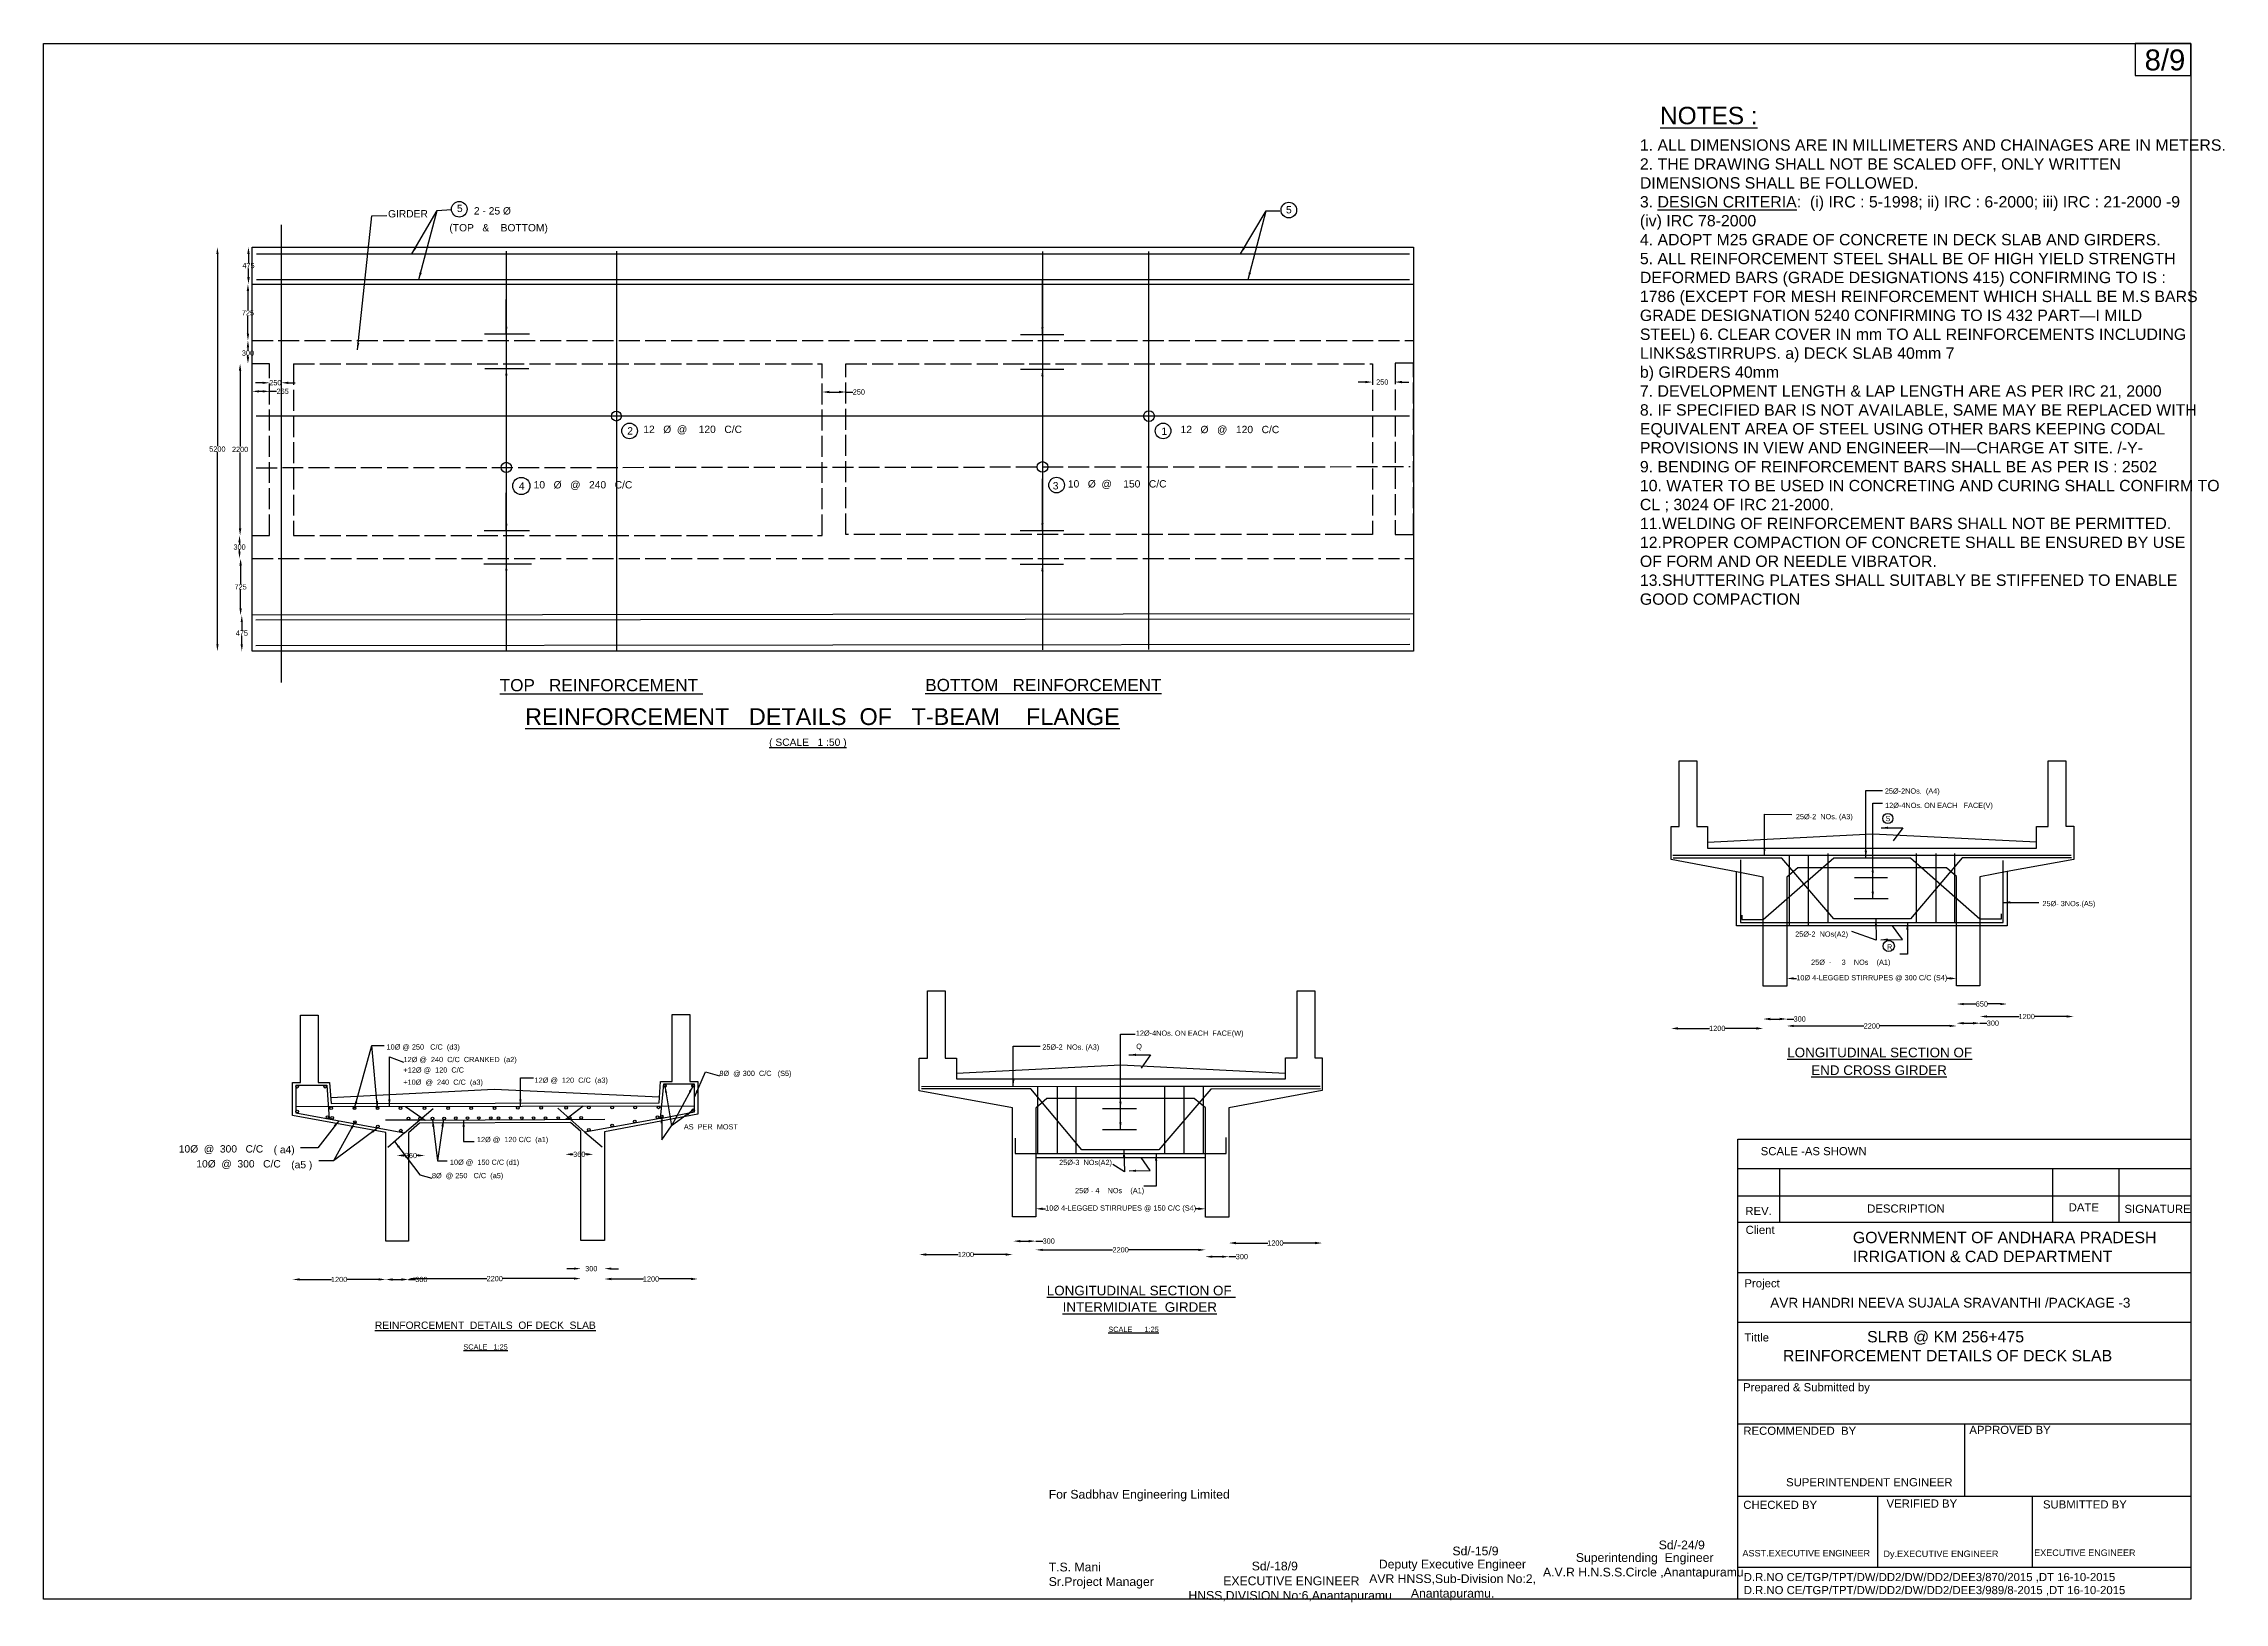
# Model space of a CAD drawing. Header units: inches. Extents: x 1043 to 2291, y -213 to 680.
import ezdxf

# ---------------------------------------------------------------- set-up
doc = ezdxf.new("R2010")
doc.units = ezdxf.units.IN
doc.header["$MEASUREMENT"] = 0
doc.linetypes.add('ACAD_ISO02W100', pattern=[15, 12, -3])
doc.layers.add('TEXT', color=1, linetype='Continuous')
doc.styles.get("Standard").update_dxf_attribs({"font": 'arial.ttf', "height": 3})
doc.dimstyles.get("Standard").update_dxf_attribs({"dimtxt": 3, "dimasz": 4, "dimexe": 0.18, "dimexo": 0.0625, "dimgap": 0.09, "dimtad": 0, "dimtih": 1, "dimtoh": 1, "dimdec": 4, "dimzin": 0, "dimdsep": 46, "dimtxsty": 'Standard', "dimcen": 0.09, "dimse1": 1, "dimse2": 1, "dimadec": 0, "dimazin": 0, "dimtfac": 1, "dimtdec": 4, "dimtofl": 0, "dimtmove": 0, "dimatfit": 3, "dimfxl": 1, "dimtolj": 1, "dimtzin": 0, "dimarcsym": 0})

msp = doc.modelspace()

# ---------------------------------------------------------------- texts
at = {"color": 0}
for s, height, p in [('8/9', 12, (2245.5, 664.5)), ('%%UNOTES :', 10, (1968.04485, 633.64895)), ('R', 3, (2098, 161)), ('SCALE -AS SHOWN ', 4.651937, (2025.68295, 43.17877)), ('REV.', 4.651937, (2016.87782, 8.92365)), ('DESCRIPTION ', 4.651937, (2086.62372, 10.31237)), ('DATE', 4.651937, (2202.01726, 11.00674)), ('SIGNATURE', 4.651937, (2233.96635, 10.14929)), ('Client ', 4.651937, (2017.04451, -1.90089)), ('Project', 4.651937, (2016.35932, -32.47185)), ('Tittle', 4.651937, (2016.35932, -63.49908)), ('Prepared & Submitted by', 4.651937, (2015.57031, -92.01275)), ('RECOMMENDED  BY ', 4.651937, (2015.72247, -116.94846)), ('APPROVED BY ', 4.651937, (2145.14675, -116.44445)), ('SUPERINTENDENT ENGINEER', 4.651937, (2040.19451, -146.4331)), ('CHECKED BY ', 4.651937, (2015.72287, -159.38034)), ('VERIFIED BY ', 4.651937, (2097.71681, -158.62432)), ('SUBMITTED BY', 4.651937, (2187.27941, -159.12834)), ('ASST.EXECUTIVE ENGINEER', 3.7215496, (2015.21829, -186.59693)), ('Dy.EXECUTIVE ENGINEER', 3.7215496, (2095.95078, -186.94395)), ('EXECUTIVE ENGINEER', 3.7215496, (2182.23363, -186.34492)), ('D.R.NO CE/TGP/TPT/DW/DD2/DW/DD2/DEE3/870/2015 ,DT 16-10-2015', 4.651937, (2015.96819, -200.72343)), ('D.R.NO CE/TGP/TPT/DW/DD2/DW/DD2/DEE3/989/8-2015 ,DT 16-10-2015', 4.651937, (2015.96819, -208.19636))]:
    msp.add_text(s, height=height, dxfattribs=at).set_placement(p)
at = {"color": 0, "attachment_point": 1}
for s, insert, char_height, width in [('1. ALL DIMENSIONS ARE IN MILLIMETERS AND CHAINAGES ARE IN METERS. \\P2. THE DRAWING SHALL NOT BE SCALED OFF, ONLY WRITTEN DIMENSIONS SHALL BE FOLLOWED. \\P3.{\\L DESIGN CRITERIA}:  (i) IRC : 5-1998; ii) IRC : 6-2000; iii) IRC : 21-2000 -9 (iv) IRC 78-2000  \\P4. ADOPT M25 GRADE OF CONCRETE IN DECK SLAB AND GIRDERS. \\P5. ALL REINFORCEMENT STEEL SHALL BE OF HIGH YIELD STRENGTH DEFORMED BARS (GRADE DESIGNATIONS 415) CONFIRMING TO IS : 1786 (EXCEPT FOR MESH REINFORCEMENT WHICH SHALL BE M.S BARS GRADE DESIGNATION 5240 CONFIRMING TO IS 432 PART—I MILD STEEL) 6. CLEAR COVER IN mm TO ALL REINFORCEMENTS INCLUDING LINKS&STIRRUPS. a) DECK SLAB 40mm 7 \\Pb) GIRDERS 40mm \\P7. DEVELOPMENT LENGTH & LAP LENGTH ARE AS PER IRC 21, 2000 \\P8. IF SPECIFIED BAR IS NOT AVAILABLE, SAME MAY BE REPLACED WITH EQUIVALENT AREA OF STEEL USING OTHER BARS KEEPING CODAL PROVISIONS IN VIEW AND ENGINEER—IN—CHARGE AT SITE. /-Y-\\P9. BENDING OF REINFORCEMENT BARS SHALL BE AS PER IS : 2502 \\P10. WATER TO BE USED IN CONCRETING AND CURING SHALL CONFIRM TO \\PCL ; 3024 OF IRC 21-2000. \\P11.WELDING OF REINFORCEMENT BARS SHALL NOT BE PERMITTED.\\P12.PROPER COMPACTION OF CONCRETE SHALL BE ENSURED BY USE OF FORM AND OR NEEDLE VIBRATOR.\\P13.SHUTTERING PLATES SHALL SUITABLY BE STIFFENED TO ENABLE GOOD COMPACTION', (1956.5, 625), 6.5, 320.0781949), ('\\pi7.6528;{\\H1.1667x;GOVERNMENT OF ANDHARA PRADESH  \\P\\pi20.201;IRRIGATION & CAD DEPARTMENT} ', (2070.76438, -0.67172), 5.5823244, 187.9906811), ('AVR HANDRI NEEVA SUJALA SRAVANTHI /PACKAGE -3', (2031.12873, -38.47254), 5.5823244, 205.9811452), ('\\pi66.767;SLRB @ KM 256+475\\P\\pi16.029; REINFORCEMENT DETAILS OF DECK SLAB ', (2019.82614, -57.49214), 6.5127118, 222.667903)]:
    msp.add_mtext(s, dxfattribs=dict(at, insert=insert, char_height=char_height, width=width))
at = {"layer": 'TEXT', "color": 0}
for s, height, p in [('5', 4.2, (1279.17117, 583.36146)), ('GIRDER', 4.2, (1239.69708, 580.29317)), (' (TOP   &    BOTTOM)', 4.2, (1273.21387, 572.30254)), ('2 - 25 Ø', 4.2, (1288.88362, 581.95784)), ('5', 4.2, (1753.87678, 582.58503)), ('2', 4.2, (1376.66899, 455.9386)), ('12   Ø  @    120   C/C', 4.2, (1385.87835, 456.83604)), ('1', 4.2, (1682.53126, 455.75971)), ('12   Ø   @   120   C/C', 4.2, (1693.50435, 456.73638)), ('4', 4.2, (1314.61766, 424.32847)), ('10   Ø   @   240   C/C', 4.2, (1323.08937, 425.0735)), ('3', 4.2, (1620.33447, 424.49907)), ('10   Ø  @    150   C/C', 4.2, (1628.97561, 425.61002)), ('%%UTOP   REINFORCEMENT ', 7, (1303.68105, 308.90744)), ('%%UBOTTOM   REINFORCEMENT', 7, (1547.33216, 308.98992)), ('%%UREINFORCEMENT   DETAILS  OF   T-BEAM    FLANGE', 9.6, (1318.18407, 289.5923)), ('%%U( SCALE   1 :50 )', 4.2, (1457.92219, 277.61392)), ('25Ø-2NOs.  (A4)', 3, (2096.73596, 250.25823)), ('25Ø-2  NOs. (A3)', 3, (2045.81104, 235.62772)), ('12Ø-4NOs. ON EACH   FACE(V)', 3, (2096.90545, 242.06445)), ('S', 3, (2097.12818, 234.50008)), ('25Ø- 3NOs.(A5)', 3, (2186.98871, 185.8321)), ('25Ø-2  NOs(A2)', 3, (2045.41116, 168.32169)), ('25Ø  -     3    NOs    (A1)', 3, (2054.52847, 152.21178)), ('12Ø-4NOs. ON EACH  FACE(W)', 3, (1667.88565, 111.60021)), ('10Ø @ 250   C/C  (d3)', 3, (1238.85278, 103.67249)), ('25Ø-2  NOs. (A3)', 3, (1614.33977, 103.63036)), ('Q', 3, (1668.10838, 104.03584)), ('%%ULONGITUDINAL SECTION OF', 5.5, (2040.86044, 99.29434)), ('+12Ø @  120  C/C', 3, (1248.54851, 90.51038)), ('12Ø @  240  C/C  CRANKED  (a2)', 3, (1248.593, 96.50086)), ('12Ø @  120  C/C  (a3)', 3, (1323.61187, 84.65986)), ('8Ø  @ 300  C/C   (S5)', 3, (1429.43495, 88.57516)), ('%%UEND CROSS GIRDER', 5.5, (2054.57895, 89.13918)), ('+10Ø  @  240  C/C  (a3)', 3, (1248.45645, 83.52156)), ('12Ø @  120 C/C  (a1)', 3, (1290.63084, 50.68844)), ('AS  PER  MOST', 3, (1409.07927, 57.96005)), ('10Ø  @  300   C/C', 4.2, (1119.88679, 44.72795)), ('10Ø  @  300   C/C', 4.2, (1129.9404, 36.16359)), ('( a4)', 4.2, (1174.20662, 44.3354)), ('(a5 )', 4.2, (1184.28704, 35.72581)), ('10Ø @  150 C/C (d1)', 3, (1275.15474, 37.66461)), ('25Ø-3  NOs(A2)', 3, (1623.95923, 37.55438)), ('8Ø  @ 250   C/C  (a5)', 3, (1264.86417, 30.02225)), ('25Ø - 4    NOs    (A1)', 3, (1633.07654, 21.44447)), ('%%ULONGITUDINAL SECTION OF ', 5.5, (1616.8972, -37.08918)), ('%%UINTERMIDIATE  GIRDER', 5.5, (1625.97431, -46.51142)), ('%%UREINFORCEMENT  DETAILS  OF DECK  SLAB', 4.2, (1232.18174, -56.28093)), ('%%USCALE      1:25', 3, (1652.13612, -58.02514)), ('%%USCALE   1:25', 3, (1282.86748, -68.10676)), ('Sd/-15/9', 5, (1849.1641, -185.96671)), ('Sd/-24/9', 5, (1967.29122, -182.50798)), ('Sd/-18/9', 5, (1734.24945, -194.59556))]:
    msp.add_text(s, height=height, dxfattribs=at).set_placement(p)
at = {"layer": 'TEXT', "color": 0, "char_height": 5, "attachment_point": 1}
for s, insert, width in [('For Sadbhav Engineering Limited\\P\\P\\P\\P\\PT.S. Mani \\PSr.Project Manager ', (1618, -148.5), 110.5220102), ('\\pi21.932;Superintending  Engineer  \\P\\pi3.1188;A.V.R H.N.S.S.Circle ,Anantapuramu.', (1897.89882, -184.73899), 122.4790615), ('\\pi20.439;EXECUTIVE ENGINEER  \\P\\pi0.50511;HNSS,DIVISION No:6,Anantapuramu.', (1697.5, -198.08367), 118.2510196), ('\\pi16.093;Deputy Executive Engineer  \\P\\pi10.563;AVR HNSS,Sub-Division No:2,\\P\\pi34.422;Anantapuramu.', (1790.95392, -188.5), 115.9997109)]:
    msp.add_mtext(s, dxfattribs=dict(at, insert=insert, width=width))

# ---------------------------------------------------------------- blocks, each defined once
blk = doc.blocks.new('*D1')
at = {"layer": 'Defpoints', "color": 0, "lineweight": -2, "transparency": 16777216}
for p, q in [((1159.8, 559.3), (1159.8, 554.3)), ((1159.8, 546.1), (1159.8, 551.1))]:
    blk.add_line(p, q, dxfattribs=at)
at = {"layer": 'Defpoints', "color": 0, "transparency": 16777216}
for p in [(1161.9, 563.3), (1159.8, 542.1), (1161.9, 542.1)]:
    blk.add_point(p, dxfattribs=at)
for points in [[(1159.1, 559.3), (1160.5, 559.3), (1159.8, 563.3)], [(1159.1, 546.1), (1160.5, 546.1), (1159.8, 542.1)]]:
    blk.add_solid(points, dxfattribs=at)
at = {"layer": 'Defpoints', "color": 0, "transparency": 16777216, "insert": (1159.8, 552.7), "char_height": 3, "attachment_point": 5}
blk.add_mtext('\\A1;475', dxfattribs=at)
blk = doc.blocks.new('*D2')
at = {"color": 0, "lineweight": -2, "transparency": 16777216}
for p, q in [((1159.5, 538.1), (1159.5, 527.3)), ((1159.5, 513.8), (1159.5, 524))]:
    blk.add_line(p, q, dxfattribs=at)
at = {"color": 0, "transparency": 16777216}
for points in [[(1158.8, 538.1), (1160.2, 538.1), (1159.5, 542.1)], [(1158.8, 513.8), (1160.2, 513.8), (1159.5, 509.8)]]:
    blk.add_solid(points, dxfattribs=at)
at = {"layer": 'Defpoints', "color": 0, "transparency": 16777216}
for p in [(1164.5, 542.1), (1159.5, 509.8), (1164.5, 509.8)]:
    blk.add_point(p, dxfattribs=at)
at = {"color": 0, "transparency": 16777216, "insert": (1159.5, 525.6), "char_height": 3, "attachment_point": 5}
blk.add_mtext('\\A1;725', dxfattribs=at)
blk = doc.blocks.new('*D3')
at = {"color": 0, "lineweight": -2, "transparency": 16777216}
for p, q in [((1159.5, 505.8), (1159.5, 504.2)), ((1159.5, 500.5), (1159.5, 501))]:
    blk.add_line(p, q, dxfattribs=at)
at = {"color": 0, "transparency": 16777216}
for points in [[(1158.8, 505.8), (1160.2, 505.8), (1159.5, 509.8)], [(1158.8, 500.5), (1160.2, 500.5), (1159.5, 496.5)]]:
    blk.add_solid(points, dxfattribs=at)
at = {"layer": 'Defpoints', "color": 0, "transparency": 16777216}
for p in [(1161.9, 509.8), (1159.5, 496.5), (1161.9, 496.5)]:
    blk.add_point(p, dxfattribs=at)
at = {"color": 0, "transparency": 16777216, "insert": (1159.5, 502.6), "char_height": 3, "attachment_point": 5}
blk.add_mtext('\\A1;300', dxfattribs=at)
blk = doc.blocks.new('*D4')
at = {"color": 0, "lineweight": -2, "transparency": 16777216}
for p, q in [((1165.9, 480.7), (1167.9, 480.7)), ((1171.9, 480.7), (1175.9, 480.7))]:
    blk.add_line(p, q, dxfattribs=at)
at = {"color": 0, "transparency": 16777216}
for points in [[(1165.9, 481.3), (1165.9, 480), (1161.9, 480.7)], [(1167.9, 481.3), (1167.9, 480), (1171.9, 480.7)]]:
    blk.add_solid(points, dxfattribs=at)
at = {"layer": 'Defpoints', "color": 0, "transparency": 16777216}
for p in [(1161.9, 480.3), (1171.9, 480.7), (1171.9, 480.3)]:
    blk.add_point(p, dxfattribs=at)
at = {"color": 0, "transparency": 16777216, "insert": (1179.4, 480.7), "char_height": 3, "attachment_point": 5}
blk.add_mtext('\\A1;265', dxfattribs=at)
blk = doc.blocks.new('*D5')
at = {"color": 0, "lineweight": -2, "transparency": 16777216}
for p, q in [((1167.9, 485.6), (1163.9, 485.6)), ((1182.6, 485.6), (1186.6, 485.6))]:
    blk.add_line(p, q, dxfattribs=at)
at = {"color": 0, "transparency": 16777216}
for points in [[(1167.9, 486.2), (1167.9, 484.9), (1171.9, 485.6)], [(1182.6, 486.2), (1182.6, 484.9), (1178.6, 485.6)]]:
    blk.add_solid(points, dxfattribs=at)
at = {"layer": 'Defpoints', "color": 0, "transparency": 16777216}
for p in [(1171.9, 486.8), (1178.6, 486.8), (1178.6, 485.6)]:
    blk.add_point(p, dxfattribs=at)
at = {"color": 0, "transparency": 16777216, "insert": (1175.2, 485.6), "char_height": 3, "attachment_point": 5}
blk.add_mtext('\\A1;250', dxfattribs=at)
blk = doc.blocks.new('*D6')
at = {"color": 0, "lineweight": -2, "transparency": 16777216}
for p, q in [((1142, 559.3), (1142, 449.2)), ((1142, 335.8), (1142, 446))]:
    blk.add_line(p, q, dxfattribs=at)
at = {"color": 0, "transparency": 16777216}
for points in [[(1141.4, 559.3), (1142.7, 559.3), (1142, 563.3)], [(1141.4, 335.8), (1142.7, 335.8), (1142, 331.8)]]:
    blk.add_solid(points, dxfattribs=at)
at = {"layer": 'Defpoints', "color": 0, "transparency": 16777216}
for p in [(1161.9, 563.3), (1142, 331.8), (1161.9, 331.8)]:
    blk.add_point(p, dxfattribs=at)
at = {"color": 0, "transparency": 16777216, "insert": (1142, 447.6), "char_height": 3, "attachment_point": 5}
blk.add_mtext('\\A1;5200', dxfattribs=at)
blk = doc.blocks.new('*D7')
at = {"color": 0, "lineweight": -2, "transparency": 16777216}
for p, q in [((1156, 348.5), (1156, 343.8)), ((1156, 335.8), (1156, 340.6))]:
    blk.add_line(p, q, dxfattribs=at)
at = {"color": 0, "transparency": 16777216}
for points in [[(1155.3, 348.5), (1156.6, 348.5), (1156, 352.5)], [(1155.3, 335.8), (1156.6, 335.8), (1156, 331.8)]]:
    blk.add_solid(points, dxfattribs=at)
at = {"layer": 'Defpoints', "color": 0, "transparency": 16777216}
for p in [(1156, 352.5), (1161.8, 352.5), (1161.8, 331.8)]:
    blk.add_point(p, dxfattribs=at)
at = {"color": 0, "transparency": 16777216, "insert": (1156, 342.2), "char_height": 3, "attachment_point": 5}
blk.add_mtext('\\A1;475', dxfattribs=at)
blk = doc.blocks.new('*D8')
at = {"color": 0, "lineweight": -2, "transparency": 16777216}
for p, q in [((1155.3, 380.9), (1155.3, 370.3)), ((1155.3, 356.5), (1155.3, 367.1))]:
    blk.add_line(p, q, dxfattribs=at)
at = {"color": 0, "transparency": 16777216}
for points in [[(1154.6, 380.9), (1156, 380.9), (1155.3, 384.9)], [(1154.6, 356.5), (1156, 356.5), (1155.3, 352.5)]]:
    blk.add_solid(points, dxfattribs=at)
at = {"layer": 'Defpoints', "color": 0, "transparency": 16777216}
for p in [(1155.3, 384.9), (1161.9, 384.9), (1161.9, 352.5)]:
    blk.add_point(p, dxfattribs=at)
at = {"color": 0, "transparency": 16777216, "insert": (1155.3, 368.7), "char_height": 3, "attachment_point": 5}
blk.add_mtext('\\A1;725', dxfattribs=at)
blk = doc.blocks.new('*D9')
at = {"color": 0, "lineweight": -2, "transparency": 16777216}
for p, q in [((1154.7, 394.2), (1154.7, 393.2)), ((1154.7, 388.9), (1154.7, 389.9))]:
    blk.add_line(p, q, dxfattribs=at)
at = {"color": 0, "transparency": 16777216}
for points in [[(1154, 394.2), (1155.3, 394.2), (1154.7, 398.2)], [(1154, 388.9), (1155.3, 388.9), (1154.7, 384.9)]]:
    blk.add_solid(points, dxfattribs=at)
at = {"layer": 'Defpoints', "color": 0, "transparency": 16777216}
for p in [(1154.7, 398.2), (1161.8, 398.2), (1161.8, 384.9)]:
    blk.add_point(p, dxfattribs=at)
at = {"color": 0, "transparency": 16777216, "insert": (1154.7, 391.5), "char_height": 3, "attachment_point": 5}
blk.add_mtext('\\A1;300', dxfattribs=at)
blk = doc.blocks.new('*D10')
at = {"color": 0, "lineweight": -2, "transparency": 16777216}
for p, q in [((1155, 492.5), (1155, 449)), ((1155, 402.2), (1155, 445.7))]:
    blk.add_line(p, q, dxfattribs=at)
at = {"color": 0, "transparency": 16777216}
for points in [[(1154.3, 492.5), (1155.7, 492.5), (1155, 496.5)], [(1154.3, 402.2), (1155.7, 402.2), (1155, 398.2)]]:
    blk.add_solid(points, dxfattribs=at)
at = {"layer": 'Defpoints', "color": 0, "transparency": 16777216}
for p in [(1155, 496.5), (1161.9, 496.5), (1161.9, 398.2)]:
    blk.add_point(p, dxfattribs=at)
at = {"color": 0, "transparency": 16777216, "insert": (1155, 447.4), "char_height": 3, "attachment_point": 5}
blk.add_mtext('\\A1;2200', dxfattribs=at)
blk = doc.blocks.new('*D11')
at = {"color": 0, "lineweight": -2, "transparency": 16777216}
for p, q in [((1799.2, 486), (1795.2, 486)), ((1820.2, 486), (1824.2, 486))]:
    blk.add_line(p, q, dxfattribs=at)
at = {"color": 0, "transparency": 16777216}
for points in [[(1799.2, 486.7), (1799.2, 485.3), (1803.2, 486)], [(1820.2, 486.7), (1820.2, 485.3), (1816.2, 486)]]:
    blk.add_solid(points, dxfattribs=at)
at = {"layer": 'Defpoints', "color": 0, "transparency": 16777216}
for p in [(1803.2, 482.9), (1816.2, 486), (1816.2, 482.9)]:
    blk.add_point(p, dxfattribs=at)
at = {"color": 0, "transparency": 16777216, "insert": (1809, 486), "char_height": 3, "attachment_point": 5}
blk.add_mtext('\\A1;250', dxfattribs=at)
blk = doc.blocks.new('*D12')
at = {"color": 0, "lineweight": -2, "transparency": 16777216}
for p, q in [((1492.4, 480.3), (1497.9, 480.3)), ((1501.9, 480.3), (1505.9, 480.3))]:
    blk.add_line(p, q, dxfattribs=at)
at = {"color": 0, "transparency": 16777216}
for points in [[(1492.4, 481), (1492.4, 479.6), (1488.4, 480.3)], [(1497.9, 481), (1497.9, 479.6), (1501.9, 480.3)]]:
    blk.add_solid(points, dxfattribs=at)
at = {"layer": 'Defpoints', "color": 0, "transparency": 16777216}
for p in [(1488.4, 480.3), (1501.9, 480.3), (1501.9, 480.3)]:
    blk.add_point(p, dxfattribs=at)
at = {"color": 0, "transparency": 16777216, "insert": (1509.3, 480.3), "char_height": 3, "attachment_point": 5}
blk.add_mtext('\\A1;250', dxfattribs=at)
blk = doc.blocks.new('*D13')
at = {"color": 0, "lineweight": -2, "transparency": 16777216}
for p, q in [((1242.4, -28), (1247.4, -28)), ((1251.4, -28), (1255.4, -28))]:
    blk.add_line(p, q, dxfattribs=at)
at = {"color": 0, "transparency": 16777216}
for points in [[(1242.4, -27.3), (1242.4, -28.7), (1238.4, -28)], [(1247.4, -27.3), (1247.4, -28.7), (1251.4, -28)]]:
    blk.add_solid(points, dxfattribs=at)
at = {"layer": 'Defpoints', "color": 0, "transparency": 16777216}
for p in [(1238.4, -6), (1251.4, -6), (1251.4, -28)]:
    blk.add_point(p, dxfattribs=at)
at = {"color": 0, "transparency": 16777216, "insert": (1258.8, -28), "char_height": 3, "attachment_point": 5}
blk.add_mtext('\\A1;300', dxfattribs=at)
blk = doc.blocks.new('*D14')
at = {"color": 0, "lineweight": -2, "transparency": 16777216}
for p, q in [((1189.1, -28), (1207.3, -28)), ((1234.4, -28), (1216.2, -28))]:
    blk.add_line(p, q, dxfattribs=at)
at = {"color": 0, "transparency": 16777216}
for points in [[(1189.1, -27.3), (1189.1, -28.6), (1185.1, -28)], [(1234.4, -27.3), (1234.4, -28.6), (1238.4, -28)]]:
    blk.add_solid(points, dxfattribs=at)
at = {"layer": 'Defpoints', "color": 0, "transparency": 16777216}
for p in [(1185.1, 66), (1238.4, -6), (1238.4, -28)]:
    blk.add_point(p, dxfattribs=at)
at = {"color": 0, "transparency": 16777216, "insert": (1211.7, -28), "char_height": 3, "attachment_point": 5}
blk.add_mtext('\\A1;1200', dxfattribs=at)
blk = doc.blocks.new('*D15')
at = {"color": 0, "lineweight": -2, "transparency": 16777216}
for p, q in [((1255.4, -27.5), (1296.2, -27.5)), ((1346.1, -27.5), (1305.4, -27.5))]:
    blk.add_line(p, q, dxfattribs=at)
at = {"color": 0, "transparency": 16777216}
for points in [[(1255.4, -26.8), (1255.4, -28.1), (1251.4, -27.5)], [(1346.1, -26.8), (1346.1, -28.1), (1350.1, -27.5)]]:
    blk.add_solid(points, dxfattribs=at)
at = {"layer": 'Defpoints', "color": 0, "transparency": 16777216}
for p in [(1251.4, 56), (1350.1, 56), (1350.1, -27.5)]:
    blk.add_point(p, dxfattribs=at)
at = {"color": 0, "transparency": 16777216, "insert": (1300.8, -27.5), "char_height": 3, "attachment_point": 5}
blk.add_mtext('\\A1;2200', dxfattribs=at)
blk = doc.blocks.new('*D16')
at = {"color": 0, "lineweight": -2, "transparency": 16777216}
for p, q in [((1345.2, 43.7), (1345.8, 43.7)), ((1353.2, 43.7), (1352.6, 43.7))]:
    blk.add_line(p, q, dxfattribs=at)
at = {"color": 0, "transparency": 16777216}
for points in [[(1345.2, 44.4), (1345.2, 43), (1341.2, 43.7)], [(1353.2, 44.4), (1353.2, 43), (1357.2, 43.7)]]:
    blk.add_solid(points, dxfattribs=at)
at = {"layer": 'Defpoints', "color": 0, "transparency": 16777216}
for p in [(1341.2, 43.4), (1357.2, 43.9), (1357.2, 43.7)]:
    blk.add_point(p, dxfattribs=at)
at = {"color": 0, "transparency": 16777216, "insert": (1349.2, 43.7), "char_height": 3, "attachment_point": 5}
blk.add_mtext('\\A1;360', dxfattribs=at)
blk = doc.blocks.new('*D17')
at = {"color": 0, "lineweight": -2, "transparency": 16777216}
for p, q in [((1248.7, 43), (1249.4, 43)), ((1256.8, 43), (1256.2, 43))]:
    blk.add_line(p, q, dxfattribs=at)
at = {"color": 0, "transparency": 16777216}
for points in [[(1248.7, 43.7), (1248.7, 42.4), (1244.7, 43)], [(1256.8, 43.7), (1256.8, 42.4), (1260.8, 43)]]:
    blk.add_solid(points, dxfattribs=at)
at = {"layer": 'Defpoints', "color": 0, "transparency": 16777216}
for p in [(1244.7, 43.4), (1260.8, 43.7), (1260.8, 43)]:
    blk.add_point(p, dxfattribs=at)
at = {"color": 0, "transparency": 16777216, "insert": (1252.8, 43), "char_height": 3, "attachment_point": 5}
blk.add_mtext('\\A1;360', dxfattribs=at)
blk = doc.blocks.new('*D18')
at = {"color": 0, "lineweight": -2, "transparency": 16777216}
for p, q in [((1346.1, -21.8), (1342.1, -21.8)), ((1367.6, -21.8), (1371.6, -21.8))]:
    blk.add_line(p, q, dxfattribs=at)
at = {"color": 0, "transparency": 16777216}
for points in [[(1346.1, -21.1), (1346.1, -22.4), (1350.1, -21.8)], [(1367.6, -21.1), (1367.6, -22.4), (1363.6, -21.8)]]:
    blk.add_solid(points, dxfattribs=at)
at = {"layer": 'Defpoints', "color": 0, "transparency": 16777216}
for p in [(1350.1, -5.7), (1363.6, -5.7), (1363.6, -21.8)]:
    blk.add_point(p, dxfattribs=at)
at = {"color": 0, "transparency": 16777216, "insert": (1356.1, -21.8), "char_height": 3, "attachment_point": 5}
blk.add_mtext('\\A1;300', dxfattribs=at)
blk = doc.blocks.new('*D19')
at = {"color": 0, "lineweight": -2, "transparency": 16777216}
for p, q in [((1367.6, -27.7), (1385.9, -27.7)), ((1413.1, -27.7), (1394.8, -27.7))]:
    blk.add_line(p, q, dxfattribs=at)
at = {"color": 0, "transparency": 16777216}
for points in [[(1367.6, -27), (1367.6, -28.4), (1363.6, -27.7)], [(1413.1, -27), (1413.1, -28.4), (1417.1, -27.7)]]:
    blk.add_solid(points, dxfattribs=at)
at = {"layer": 'Defpoints', "color": 0, "transparency": 16777216}
for p in [(1417.1, 66.8), (1363.6, 56.6), (1417.1, -27.7)]:
    blk.add_point(p, dxfattribs=at)
at = {"color": 0, "transparency": 16777216, "insert": (1390.3, -27.7), "char_height": 3, "attachment_point": 5}
blk.add_mtext('\\A1;1200', dxfattribs=at)
blk = doc.blocks.new('*D20')
at = {"color": 0, "lineweight": -2, "transparency": 16777216}
for p, q in [((1547.9, -13.7), (1566.2, -13.7)), ((1593.3, -13.7), (1575, -13.7))]:
    blk.add_line(p, q, dxfattribs=at)
at = {"color": 0, "transparency": 16777216}
for points in [[(1547.9, -13), (1547.9, -14.4), (1543.9, -13.7)], [(1593.3, -13), (1593.3, -14.4), (1597.3, -13.7)]]:
    blk.add_solid(points, dxfattribs=at)
at = {"layer": 'Defpoints', "color": 0, "transparency": 16777216}
for p in [(1543.9, 80), (1597.3, 70.3), (1597.3, -13.7)]:
    blk.add_point(p, dxfattribs=at)
at = {"color": 0, "transparency": 16777216, "insert": (1570.6, -13.7), "char_height": 3, "attachment_point": 5}
blk.add_mtext('\\A1;1200', dxfattribs=at)
blk = doc.blocks.new('*D21')
at = {"color": 0, "lineweight": -2, "transparency": 16777216}
for p, q in [((1601.7, -6), (1606.6, -6)), ((1610.6, -6), (1614.6, -6))]:
    blk.add_line(p, q, dxfattribs=at)
at = {"color": 0, "transparency": 16777216}
for points in [[(1601.7, -5.4), (1601.7, -6.7), (1597.7, -6)], [(1606.6, -5.4), (1606.6, -6.7), (1610.6, -6)]]:
    blk.add_solid(points, dxfattribs=at)
at = {"layer": 'Defpoints', "color": 0, "transparency": 16777216}
for p in [(1597.7, 7.8), (1610.6, 7.8), (1610.6, -6)]:
    blk.add_point(p, dxfattribs=at)
at = {"color": 0, "transparency": 16777216, "insert": (1618, -6), "char_height": 3, "attachment_point": 5}
blk.add_mtext('\\A1;300', dxfattribs=at)
blk = doc.blocks.new('*D22')
at = {"color": 0, "lineweight": -2, "transparency": 16777216}
for p, q in [((1614.6, -11), (1654.6, -11)), ((1703.7, -11), (1663.7, -11))]:
    blk.add_line(p, q, dxfattribs=at)
at = {"color": 0, "transparency": 16777216}
for points in [[(1614.6, -10.4), (1614.6, -11.7), (1610.6, -11)], [(1703.7, -10.4), (1703.7, -11.7), (1707.7, -11)]]:
    blk.add_solid(points, dxfattribs=at)
at = {"layer": 'Defpoints', "color": 0, "transparency": 16777216}
for p in [(1610.6, 41.9), (1707.7, 41.9), (1707.7, -11)]:
    blk.add_point(p, dxfattribs=at)
at = {"color": 0, "transparency": 16777216, "insert": (1659.2, -11), "char_height": 3, "attachment_point": 5}
blk.add_mtext('\\A1;2200', dxfattribs=at)
blk = doc.blocks.new('*D23')
at = {"color": 0, "lineweight": -2, "transparency": 16777216}
for p, q in [((1711.7, -14.9), (1717.2, -14.9)), ((1721.2, -14.9), (1725.2, -14.9))]:
    blk.add_line(p, q, dxfattribs=at)
at = {"color": 0, "transparency": 16777216}
for points in [[(1711.7, -14.3), (1711.7, -15.6), (1707.7, -14.9)], [(1717.2, -14.3), (1717.2, -15.6), (1721.2, -14.9)]]:
    blk.add_solid(points, dxfattribs=at)
at = {"layer": 'Defpoints', "color": 0, "transparency": 16777216}
for p in [(1707.7, 7.7), (1721.2, 7.7), (1721.2, -14.9)]:
    blk.add_point(p, dxfattribs=at)
at = {"color": 0, "transparency": 16777216, "insert": (1728.6, -14.9), "char_height": 3, "attachment_point": 5}
blk.add_mtext('\\A1;300', dxfattribs=at)
blk = doc.blocks.new('*D24')
at = {"color": 0, "lineweight": -2, "transparency": 16777216}
for p, q in [((1725.2, -7.1), (1743.4, -7.1)), ((1770.5, -7.1), (1752.3, -7.1))]:
    blk.add_line(p, q, dxfattribs=at)
at = {"color": 0, "transparency": 16777216}
for points in [[(1725.2, -6.4), (1725.2, -7.8), (1721.2, -7.1)], [(1770.5, -6.4), (1770.5, -7.8), (1774.5, -7.1)]]:
    blk.add_solid(points, dxfattribs=at)
at = {"layer": 'Defpoints', "color": 0, "transparency": 16777216}
for p in [(1774.5, 80.2), (1721.2, 70.3), (1774.5, -7.1)]:
    blk.add_point(p, dxfattribs=at)
at = {"color": 0, "transparency": 16777216, "insert": (1747.8, -7.1), "char_height": 3, "attachment_point": 5}
blk.add_mtext('\\A1;1200', dxfattribs=at)
blk = doc.blocks.new('*D25')
at = {"color": 0, "lineweight": -2, "transparency": 16777216}
for p, q in [((1614.6, 12.5), (1616.1, 12.5)), ((1703.7, 12.5), (1702.2, 12.5))]:
    blk.add_line(p, q, dxfattribs=at)
at = {"color": 0, "transparency": 16777216}
for points in [[(1614.6, 13.2), (1614.6, 11.8), (1610.6, 12.5)], [(1703.7, 13.2), (1703.7, 11.8), (1707.7, 12.5)]]:
    blk.add_solid(points, dxfattribs=at)
at = {"layer": 'Defpoints', "color": 0, "transparency": 16777216}
for p in [(1707.7, 12.5), (1610.6, 10.3), (1707.7, 10.3)]:
    blk.add_point(p, dxfattribs=at)
at = {"color": 0, "transparency": 16777216, "insert": (1659.2, 12.5), "char_height": 3, "attachment_point": 5}
blk.add_mtext('\\A1;10Ø 4-LEGGED STIRRUPES @ 150 C/C (S4)', dxfattribs=at)
blk = doc.blocks.new('*D26')
at = {"color": 0, "lineweight": -2, "transparency": 16777216}
for p, q in [((2044.6, 144.4), (2046.2, 144.4)), ((2133.9, 144.4), (2132.3, 144.4))]:
    blk.add_line(p, q, dxfattribs=at)
at = {"color": 0, "transparency": 16777216}
for points in [[(2044.6, 145.1), (2044.6, 143.8), (2040.6, 144.4)], [(2133.9, 145.1), (2133.9, 143.8), (2137.9, 144.4)]]:
    blk.add_solid(points, dxfattribs=at)
at = {"layer": 'Defpoints', "color": 0, "transparency": 16777216}
for p in [(2040.6, 144.8), (2137.9, 144.8), (2137.9, 144.4)]:
    blk.add_point(p, dxfattribs=at)
at = {"color": 0, "transparency": 16777216, "insert": (2089.3, 144.4), "char_height": 3, "attachment_point": 5}
blk.add_mtext('\\A1;10Ø 4-LEGGED STIRRUPES @ 300 C/C (S4)', dxfattribs=at)
blk = doc.blocks.new('*D27')
at = {"color": 0, "lineweight": -2, "transparency": 16777216}
for p, q in [((1978.4, 115.8), (1996.3, 115.8)), ((2023.1, 115.8), (2005.2, 115.8))]:
    blk.add_line(p, q, dxfattribs=at)
at = {"color": 0, "transparency": 16777216}
for points in [[(1978.4, 116.5), (1978.4, 115.1), (1974.4, 115.8)], [(2023.1, 116.5), (2023.1, 115.1), (2027.1, 115.8)]]:
    blk.add_solid(points, dxfattribs=at)
at = {"layer": 'Defpoints', "color": 0, "transparency": 16777216}
for p in [(1974.4, 212.5), (2027.1, 202.5), (2027.1, 115.8)]:
    blk.add_point(p, dxfattribs=at)
at = {"color": 0, "transparency": 16777216, "insert": (2000.8, 115.8), "char_height": 3, "attachment_point": 5}
blk.add_mtext('\\A1;1200', dxfattribs=at)
blk = doc.blocks.new('*D28')
at = {"color": 0, "lineweight": -2, "transparency": 16777216}
for p, q in [((2031.1, 121.2), (2036.6, 121.2)), ((2040.6, 121.2), (2044.6, 121.2))]:
    blk.add_line(p, q, dxfattribs=at)
at = {"color": 0, "transparency": 16777216}
for points in [[(2031.1, 121.9), (2031.1, 120.5), (2027.1, 121.2)], [(2036.6, 121.9), (2036.6, 120.5), (2040.6, 121.2)]]:
    blk.add_solid(points, dxfattribs=at)
at = {"layer": 'Defpoints', "color": 0, "transparency": 16777216}
for p in [(2027.1, 140.1), (2040.6, 140.1), (2040.6, 121.2)]:
    blk.add_point(p, dxfattribs=at)
at = {"color": 0, "transparency": 16777216, "insert": (2048, 121.2), "char_height": 3, "attachment_point": 5}
blk.add_mtext('\\A1;300', dxfattribs=at)
blk = doc.blocks.new('*D29')
at = {"color": 0, "lineweight": -2, "transparency": 16777216}
for p, q in [((2044.6, 117.2), (2084.7, 117.2)), ((2133.9, 117.2), (2093.8, 117.2))]:
    blk.add_line(p, q, dxfattribs=at)
at = {"color": 0, "transparency": 16777216}
for points in [[(2044.6, 117.9), (2044.6, 116.6), (2040.6, 117.2)], [(2133.9, 117.9), (2133.9, 116.6), (2137.9, 117.2)]]:
    blk.add_solid(points, dxfattribs=at)
at = {"layer": 'Defpoints', "color": 0, "transparency": 16777216}
for p in [(2040.6, 174.6), (2137.9, 174.6), (2137.9, 117.2)]:
    blk.add_point(p, dxfattribs=at)
at = {"color": 0, "transparency": 16777216, "insert": (2089.3, 117.2), "char_height": 3, "attachment_point": 5}
blk.add_mtext('\\A1;2200', dxfattribs=at)
blk = doc.blocks.new('*D30')
at = {"color": 0, "lineweight": -2, "transparency": 16777216}
for p, q in [((2141.9, 129.8), (2148.9, 129.8)), ((2162.8, 129.8), (2155.7, 129.8))]:
    blk.add_line(p, q, dxfattribs=at)
at = {"color": 0, "transparency": 16777216}
for points in [[(2141.9, 130.4), (2141.9, 129.1), (2137.9, 129.8)], [(2162.8, 130.4), (2162.8, 129.1), (2166.8, 129.8)]]:
    blk.add_solid(points, dxfattribs=at)
at = {"layer": 'Defpoints', "color": 0, "transparency": 16777216}
for p in [(2137.9, 174.5), (2166.8, 174.5), (2166.8, 129.8)]:
    blk.add_point(p, dxfattribs=at)
at = {"color": 0, "transparency": 16777216, "insert": (2152.3, 129.8), "char_height": 3, "attachment_point": 5}
blk.add_mtext('\\A1;650', dxfattribs=at)
blk = doc.blocks.new('*D31')
at = {"color": 0, "lineweight": -2, "transparency": 16777216}
for p, q in [((2141.9, 118.8), (2147.2, 118.8)), ((2151.2, 118.8), (2155.2, 118.8))]:
    blk.add_line(p, q, dxfattribs=at)
at = {"color": 0, "transparency": 16777216}
for points in [[(2141.9, 119.5), (2141.9, 118.1), (2137.9, 118.8)], [(2147.2, 119.5), (2147.2, 118.1), (2151.2, 118.8)]]:
    blk.add_solid(points, dxfattribs=at)
at = {"layer": 'Defpoints', "color": 0, "transparency": 16777216}
for p in [(2137.9, 140.2), (2151.2, 140.2), (2151.2, 118.8)]:
    blk.add_point(p, dxfattribs=at)
at = {"color": 0, "transparency": 16777216, "insert": (2158.6, 118.8), "char_height": 3, "attachment_point": 5}
blk.add_mtext('\\A1;300', dxfattribs=at)
blk = doc.blocks.new('*D32')
at = {"color": 0, "lineweight": -2, "transparency": 16777216}
for p, q in [((2155.2, 122.6), (2173.6, 122.6)), ((2200.9, 122.6), (2182.5, 122.6))]:
    blk.add_line(p, q, dxfattribs=at)
at = {"color": 0, "transparency": 16777216}
for points in [[(2155.2, 123.3), (2155.2, 122), (2151.2, 122.6)], [(2200.9, 123.3), (2200.9, 122), (2204.9, 122.6)]]:
    blk.add_solid(points, dxfattribs=at)
at = {"layer": 'Defpoints', "color": 0, "transparency": 16777216}
for p in [(2204.9, 212.6), (2151.2, 202.6), (2204.9, 122.6)]:
    blk.add_point(p, dxfattribs=at)
at = {"color": 0, "transparency": 16777216, "insert": (2178, 122.6), "char_height": 3, "attachment_point": 5}
blk.add_mtext('\\A1;1200', dxfattribs=at)

# ---------------------------------------------------------------- dimensions: what is measured, and where the dimension line sits
at = {"color": 0}
for base, p1, p2, text, picture, middle in [((1142.02894, 331.8207), (1161.86841, 563.33095), (1161.86841, 331.8207), '5200', '*D6', (1142.02894, 447.57583)), ((1154.99613, 496.49231), (1161.86841, 398.21468), (1161.86841, 496.49231), '2200', '*D10', (1154.99613, 447.3535)), ((1154.66421, 398.21468), (1161.80591, 384.88317), (1161.80591, 398.21468), '300', '*D9', (1154.66421, 391.54893)), ((1155.31201, 384.88317), (1161.86841, 352.54937), (1161.86841, 384.88317), '725', '*D8', (1155.31201, 368.71627)), ((1155.9598, 352.54929), (1161.80591, 331.8207), (1161.78518, 352.54929), '475', '*D7', (1155.9598, 342.185))]:
    dim = msp.add_linear_dim(base=base, p1=p1, p2=p2, angle=90, text=text, dimstyle='Standard', dxfattribs=at)
    dim.commit()
    dim.dimension.update_dxf_attribs({"geometry": picture, "text_midpoint": middle})
for base, p1, p2, text, picture, middle in [((1159.49678, 509.75273), (1164.45022, 542.06678), (1164.45022, 509.75273), '725', '*D2', (1159.49678, 525.63189)), ((1159.48472, 496.49231), (1161.86841, 509.75273), (1161.86841, 496.49231), '300', '*D3', (1159.48472, 502.62053))]:
    dim = msp.add_linear_dim(base=base, p1=p1, p2=p2, angle=90, text=text, dimstyle='Standard', dxfattribs=at)
    dim.commit()
    dim.dimension.update_dxf_attribs({"geometry": picture, "text_midpoint": middle, "dimtype": 160})
for base, p1, p2, text, picture, middle in [((1178.5634, 485.58114), (1171.9133, 486.84492), (1178.5634, 486.84492), '250', '*D5', (1175.23835, 485.58114)), ((1816.23459, 486), (1803.23289, 482.92139), (1816.23459, 482.92139), '250', '*D11', (1809, 486)), ((1363.6038, -21.7743), (1350.149, -5.68244), (1363.6038, -5.68244), '300', '*D18', (1356.149, -21.7743))]:
    dim = msp.add_linear_dim(base=base, p1=p1, p2=p2, text=text, dimstyle='Standard', dxfattribs=at)
    dim.commit()
    dim.dimension.update_dxf_attribs({"geometry": picture, "text_midpoint": middle, "dimtype": 160})
for base, p1, p2, text, picture, middle in [((1171.9133, 480.65236), (1161.86841, 480.27322), (1171.9133, 480.27322), '265', '*D4', (1179.35425, 480.65236)), ((1501.85809, 480.2906), (1488.3617, 480.2906), (1501.85809, 480.2906), '250', '*D12', (1509.28268, 480.2906)), ((2027.1373, 115.7934), (1974.36294, 212.48068), (2027.1373, 202.53024), '1200', '*D27', (2000.75012, 115.7934)), ((2204.8819, 122.61956), (2151.19, 202.60781), (2204.8819, 212.63309), '1200', '*D32', (2178.03595, 122.61956)), ((2137.87768, 117.23715), (2040.6226, 174.60212), (2137.87768, 174.60212), '2200', '*D29', (2089.25014, 117.23715)), ((2166.79207, 129.77844), (2137.87768, 174.53962), (2166.79207, 174.53962), '650', '*D30', (2152.33487, 129.77844)), ((2137.87768, 144.44714), (2040.6226, 144.80825), (2137.87768, 144.80825), '10Ø 4-LEGGED STIRRUPES @ 300 C/C (S4)', '*D26', (2089.25014, 144.44714)), ((2040.6226, 121.21316), (2027.1373, 140.07841), (2040.6226, 140.07841), '300', '*D28', (2048.02058, 121.21316)), ((2151.19, 118.81641), (2137.87768, 140.22991), (2151.19, 140.22991), '300', '*D31', (2158.58798, 118.81641)), ((1597.29088, -13.68866), (1543.87242, 79.96721), (1597.29088, 70.2973), '1200', '*D20', (1570.58165, -13.68866)), ((1774.52889, -7.08414), (1721.1694, 70.29623), (1774.52889, 80.20179), '1200', '*D24', (1747.84915, -7.08414)), ((1238.39798, -27.95161), (1185.05633, 65.95981), (1238.39798, -5.96063), '1200', '*D14', (1211.72715, -27.95161)), ((1417.05969, -27.70332), (1363.6038, 56.63758), (1417.05969, 66.75299), '1200', '*D19', (1390.33174, -27.70332)), ((1350.149, -27.47346), (1251.41006, 56.04641), (1350.149, 56.04641), '2200', '*D15', (1300.77953, -27.47346)), ((1260.79233, 43.02726), (1244.74988, 43.35288), (1260.79233, 43.69382), '360', '*D17', (1252.7711, 43.02726)), ((1357.22248, 43.70295), (1341.18002, 43.36201), (1357.22248, 43.87342), '360', '*D16', (1349.20125, 43.70295)), ((1707.68951, -11.02864), (1610.61488, 41.89742), (1707.68951, 41.89742), '2200', '*D22', (1659.1522, -11.02864)), ((1707.68951, 12.50022), (1610.61488, 10.31126), (1707.68951, 10.31126), '10Ø 4-LEGGED STIRRUPES @ 150 C/C (S4)', '*D25', (1659.1522, 12.50022)), ((1610.61488, -6.04798), (1597.65028, 7.81684), (1610.61488, 7.81684), '300', '*D21', (1618.01286, -6.04798)), ((1721.1694, -14.92509), (1707.68951, 7.72145), (1721.1694, 7.72145), '300', '*D23', (1728.56738, -14.92509)), ((1251.41006, -28.00764), (1238.39798, -5.96063), (1251.41006, -5.96063), '300', '*D13', (1258.80804, -28.00764))]:
    dim = msp.add_linear_dim(base=base, p1=p1, p2=p2, text=text, dimstyle='Standard', dxfattribs=at)
    dim.commit()
    dim.dimension.update_dxf_attribs({"geometry": picture, "text_midpoint": middle})
at = {"layer": 'Defpoints', "color": 0}
dim = msp.add_linear_dim(base=(1159.81415, 542.06678), p1=(1161.86841, 563.33095), p2=(1161.86841, 542.06678), angle=90, text='475', dimstyle='Standard', dxfattribs=at)
dim.commit()
dim.dimension.update_dxf_attribs({"geometry": '*D1', "text_midpoint": (1159.81415, 552.69886)})

# ---------------------------------------------------------------- linework, layer by layer
at = {"color": 0}
for points in [[(2272, -211), (1042.50229, -211), (1042.50229, 679.84508), (2272, 679.84508)], [(2272, 679.84508), (2240, 679.84508), (2240, 661.5), (2272, 661.5)], [(1161.86841, 563.33095), (1826.78959, 563.33095), (1826.78959, 331.8207), (1161.86841, 331.8207)], [(2272, -211), (2012.63875, -211), (2012.63875, 52.2983), (2272, 52.2983)]]:
    msp.add_lwpolyline(points, close=True, dxfattribs=at)
for points in [[(1178.5634, 576.08551), (1178.5634, 313.88742)], [(1164.48199, 559.38409), (1824.5456, 559.38409)], [(1307.44204, 561.05845), (1307.44204, 332.38756)], [(1370.46945, 561.0386), (1370.46945, 332.42791)], [(1614.42211, 560.72147), (1614.42211, 332.72483)], [(1675.40432, 332.81617), (1675.40432, 560.84901)], [(1161.86841, 542.06678), (1826.78959, 542.06678)], [(1164.48199, 544.7928), (1824.5456, 544.7928)], [(1294.97901, 513.63337), (1320.74846, 513.63337)], [(1601.76773, 513.32653), (1626.65252, 513.32653)], [(1295.11688, 493.70447), (1320.25951, 493.70447)], [(1601.81917, 493.29395), (1626.63156, 493.29395)], [(1824.54364, 466.49643), (1164.18014, 466.49643)], [(1294.67446, 400.91443), (1320.62049, 400.91443)], [(1601.62182, 401.04995), (1626.612, 401.04995)], [(1294.47653, 381.95602), (1321.91621, 381.95602)], [(1601.62534, 381.68357), (1626.55119, 381.68357)], [(1826.78959, 353.21417), (1161.86841, 352.54937)], [(1163.9468, 349.78162), (1824.72579, 350.44407)], [(1163.9468, 335.19076), (1824.72579, 335.85321)], [(1974.36294, 212.48068), (1974.36294, 231.38335), (1979.07766, 231.38335), (1979.07766, 269.07872), (1989.12179, 269.07872), (1989.12179, 231.38335), (1995.26576, 231.38335), (1995.26576, 219.00998), (2183.6385, 219.00998), (2183.6385, 231.37797), (2190.20266, 231.37797), (2190.20266, 269.13012), (2200.2969, 269.13012), (2200.2969, 231.60615), (2204.8819, 231.60615), (2204.8819, 212.63309), (2166.79207, 205.69328), (2166.79207, 174.60212), (2011.73173, 174.60212), (2011.73173, 205.56875), (1974.36294, 212.48068)], [(1995.26576, 222.55187), (2089.82871, 227.29419), (2183.6385, 222.61166)], [(1975.41713, 215.05804), (2203.52547, 215.05804)], [(2203.64722, 213.56509), (2141.04304, 213.43202), (2111.39994, 178.52774), (2067.62206, 178.52774), (2037.74082, 213.33465), (1975.57021, 213.33465)], [(2014.05003, 212.36551), (2014.05003, 176.42405), (2164.54187, 176.42405), (2164.54187, 211.90881)], [(2014.94643, 180.74953), (2014.94643, 178.25869), (2027.1373, 178.25869), (2067.60068, 213.54456), (2111.45561, 213.54456), (2151.19, 178.64485), (2163.53881, 178.64485), (2163.53881, 181.51506)], [(2041.95541, 215.05804), (2041.95541, 175.0998)], [(2052.84374, 215.05804), (2052.84374, 175.0998)], [(2064.10207, 216.04085), (2064.10207, 176.08261)], [(2114.68657, 216.04085), (2114.68657, 176.08261)], [(2125.87899, 216.04085), (2125.87899, 176.08261)], [(2136.72346, 216.04085), (2136.72346, 176.08261)], [(2166.79207, 205.69328), (2151.19, 202.60781), (2151.19, 140.22991), (2137.87768, 140.22991), (2137.87768, 202.77724), (2132.06395, 207.86402), (2046.87633, 207.86402), (2040.6226, 202.45414), (2040.6226, 140.07841), (2027.1373, 140.07841), (2027.1373, 202.53024), (2011.73173, 205.56875)], [(2079.31282, 202.1615), (2098.30033, 202.1615)], [(2079.2838, 190.12987), (2098.71665, 190.12987)], [(1543.87242, 79.96721), (1543.87242, 98.83499), (1548.59052, 98.83499), (1548.59052, 137.29137), (1558.72863, 137.29137), (1558.72863, 98.83499), (1565.20207, 98.83499), (1565.20207, 86.84374), (1753.62951, 86.84374), (1753.62951, 98.98222), (1760.23909, 98.98222), (1760.23909, 137.40634), (1770.34196, 137.40634), (1770.34196, 98.98222), (1774.52889, 98.98222), (1774.52889, 80.20179), (1721.1694, 70.29623), (1721.1694, 7.72145), (1707.68951, 7.72145), (1707.68951, 70.41109), (1701.35717, 75.69117), (1616.95916, 75.69117), (1610.61488, 70.15847), (1610.61488, 7.81684), (1597.29088, 7.81684), (1597.29088, 70.2973), (1543.87242, 79.96721)], [(1189.63256, 84.91268), (1189.63256, 123.41516), (1199.62298, 123.41516), (1199.62298, 84.89629), (1206.19245, 84.89629), (1207.23586, 72.82641), (1394.98408, 73.21657), (1395.75195, 85.37766), (1402.36293, 85.37766), (1402.36293, 123.8626), (1412.557, 123.8626), (1412.557, 85.37766), (1417.05969, 85.37766), (1417.05969, 66.75299), (1363.6038, 56.63758), (1363.6038, -5.68244), (1350.149, -5.68244), (1350.149, 56.72165), (1344.25182, 61.98467), (1257.65843, 61.51131), (1251.41006, 56.04641), (1251.41006, -5.96063), (1238.39798, -5.96063), (1238.39798, 56.16249), (1185.05633, 65.95981), (1185.05633, 84.86589), (1189.63256, 84.86589)], [(1565.20207, 90.1943), (1659.28113, 94.86728), (1753.62951, 90.11597)], [(1186.85382, 71.07263), (1316.5034, 71.25316), (1415.19671, 71.53133), (1415.19671, 83.84082), (1397.44196, 83.84082), (1395.47886, 64.2719), (1415.19671, 68.1269), (1415.19671, 71.53133)], [(1186.85382, 83.32487), (1186.85382, 67.53269), (1249.16573, 55.95618), (1239.54408, 47.67049)], [(1186.85382, 83.32487), (1204.61172, 83.32487), (1206.04148, 63.96794)], [(1206.93831, 76.26845), (1300.41821, 81.04942), (1395.19835, 76.61009)], [(1773.66087, 81.17544), (1710.84815, 81.00461), (1681.11867, 46.22066), (1637.04254, 46.22066), (1607.77887, 81.14263), (1545.16125, 81.14263)], [(1545.20667, 82.62057), (1659.08648, 82.67025), (1773.34186, 82.66285)], [(1611.85339, 44.10712), (1611.85339, 82.64965)], [(1623.06405, 44.10712), (1623.06405, 82.65454)], [(1633.72635, 44.10712), (1633.72635, 82.65919)], [(1684.49383, 44.10712), (1684.49383, 82.66861)], [(1695.60352, 44.10712), (1695.60352, 82.66789)], [(1706.71322, 44.10712), (1706.71322, 82.66717)], [(1249.6406, 71.16006), (1260.93917, 63.29979), (1238.2427, 63.29979)], [(1249.16573, 55.95618), (1265.5452, 69.9196)], [(1260.93917, 63.29979), (1363.79884, 63.76417)], [(1352.47072, 56.36469), (1336.87437, 70.19156)], [(1351.46164, 71.35169), (1341.54076, 63.66368)], [(1395.47886, 64.2719), (1352.47072, 56.36469), (1362.36403, 48.0646)], [(1648.733, 69.84958), (1668.32494, 69.84958)], [(1598.83687, 53.02187), (1598.83687, 44.10712), (1719.58421, 44.10712), (1719.58421, 53.30009)], [(1648.733, 57.92633), (1668.32494, 57.92633)], [(1610.61488, 41.89742), (1707.68951, 41.89742)], [(2012.63875, 35.56439), (2272, 35.56439)], [(2036.47985, 35.56439), (2036.47985, 4.88175)], [(2192.84332, 35.56439), (2192.84332, 4.88175)], [(2230.77852, 35.56439), (2230.77852, 4.88175)], [(2012.63875, 19.88871), (2272, 19.88871)], [(2012.63875, 4.88175), (2272, 4.88175)], [(2012.63875, -24.00663), (2272, -24.00663)], [(2012.63875, -52.51984), (2272, -52.51984)], [(2012.63875, -85.53514), (2272, -85.53514)], [(2012.63875, -110.67179), (2272, -110.67179)], [(2142.31938, -110.67179), (2142.31938, -152.1523)], [(2012.63875, -152.1523), (2272, -152.1523)], [(2092.53404, -152.1523), (2092.53404, -192.67108)], [(2181.1756, -152.1523), (2181.1756, -192.67108)], [(2012.63875, -192.67108), (2272, -192.67108)]]:
    msp.add_lwpolyline(points, dxfattribs=at)
at = {"color": 0, "linetype": 'ACAD_ISO02W100'}
for points in [[(1161.86841, 509.75273), (1826.78959, 509.75273)], [(1161.86841, 398.21468), (1171.9133, 398.21468), (1171.9133, 496.49231), (1161.86841, 496.49231)], [(1185.66905, 496.49231), (1185.66905, 398.21468), (1488.3617, 398.21468), (1488.3617, 496.49231)], [(1185.66905, 496.49231), (1488.3617, 496.49231)], [(1164.20626, 436.95817), (1824.93061, 437.57873)], [(1161.86841, 384.88317), (1826.78959, 384.88317)]]:
    msp.add_lwpolyline(points, dxfattribs=at)
for points in [[(1501.85809, 496.49231), (1803.38782, 496.49231), (1803.38782, 398.72837), (1501.85809, 398.72837)], [(1826.78959, 496.8077), (1816.38952, 496.8077), (1816.38952, 398.72837), (1826.78959, 398.72837)]]:
    msp.add_lwpolyline(points, close=True, dxfattribs=at)
at = {"color": 0}
for centre, radius in [((1280.5, 585), 4.47214), ((1755.5, 584.5), 4.47214), ((1370.46945, 466.49643), 2.82906), ((1378, 458), 4.47214), ((1675.40432, 466.49643), 3.07763), ((1683.5, 458), 4.47214), ((1307.44204, 437.0927), 2.93898), ((1614.42211, 437.38102), 3.03794), ((1316, 426.5), 4.92443), ((1622.5, 427), 4.47214), ((2098.5, 236), 2.91548), ((2099, 163), 3.20156), ((1187.71602, 82.43894), 0.76403), ((1203.73197, 82.43894), 0.76403), ((1398.24211, 82.94752), 0.76403), ((1414.35477, 82.9474), 0.76403), ((1187.71602, 68.25453), 0.76403), ((1205.09951, 65.05518), 0.76403), ((1207.16572, 70.17363), 0.76403), ((1207.67369, 64.55925), 0.76403), ((1220.49908, 70.17363), 0.76403), ((1220.77876, 62.12338), 0.76403), ((1233.76784, 70.17363), 0.76403), ((1246.86876, 70.17363), 0.76403), ((1251.47772, 64.20304), 0.76403), ((1258.16055, 64.22749), 0.76403), ((1260.53021, 70.17363), 0.76403), ((1265.11472, 64.26725), 0.76403), ((1271.87113, 64.23272), 0.76403), ((1274.04868, 70.17363), 0.76403), ((1278.46617, 64.35545), 0.76403), ((1285.16351, 64.47718), 0.76403), ((1287.36431, 70.17363), 0.76403), ((1291.75565, 64.47718), 0.76403), ((1298.55818, 64.47718), 0.76403), ((1300.74715, 70.17363), 0.76403), ((1303.01138, 64.47718), 0.76403), ((1309.90509, 64.47718), 0.76403), ((1314.03918, 70.35087), 0.76403), ((1316.39204, 64.47718), 0.76403), ((1323.08937, 64.47718), 0.76403), ((1327.3707, 70.38286), 0.76403), ((1329.8919, 64.47718), 0.76403), ((1337.21875, 64.47718), 0.76403), ((1341.70663, 70.38406), 0.76403), ((1343.85493, 64.5114), 0.76403), ((1350.27342, 64.62256), 0.76403), ((1354.65542, 70.47732), 0.76403), ((1368.03117, 70.51763), 0.76403), ((1380.93739, 62.50429), 0.76403), ((1381.16272, 70.49754), 0.76403), ((1393.94951, 64.9945), 0.76403), ((1394.5183, 70.59832), 0.76403), ((1396.40392, 65.40115), 0.76403), ((1414.36134, 68.90738), 0.76403), ((1233.89712, 59.68798), 0.76403), ((1246.99706, 57.24936), 0.76403), ((1354.65666, 57.69571), 0.76403), ((1367.96342, 60.21382), 0.76403)]:
    msp.add_circle(centre, radius, dxfattribs=at)

msp.set_redraw_order([(e.dxf.handle, doc.entitydb.next_handle()) for e in msp.query("TEXT MTEXT ATTDEF DIMENSION ARC_DIMENSION")])  # texts and dimensions are drawn at this point

# ---------------------------------------------------------------- leaders
at = {"color": 0}
for points in [[(1222.23846, 504.49758), (1230.4951, 581.23243), (1238.95243, 581.42015)], [(1253.34768, 559.38409), (1267.80792, 584.33003), (1276.05805, 584.7775)], [(1257.36444, 544.7928), (1267.80792, 584.33003)], [(1727.78195, 559.38409), (1742.57564, 584.07244)], [(1732.14477, 544.7928), (1742.57564, 584.07244), (1750.4164, 584.07244)], [(1614.42211, 513.32653), (1614.42211, 544.7928)], [(1307.44204, 513.63337), (1307.44204, 533.29648)], [(1307.44204, 493.70447), (1307.44204, 466.49643)], [(1614.42211, 493.29395), (1614.42211, 462.58373)], [(1614.42211, 401.04995), (1614.42211, 430.5674)], [(1307.44204, 400.91443), (1307.44204, 422.47084)], [(1307.44204, 381.95602), (1307.44204, 347.7263)], [(1614.42211, 381.68357), (1614.42211, 345.8026)], [(2085.86961, 213.54456), (2085.86961, 251.98959), (2095.37429, 251.98959)], [(2027.82995, 215.05804), (2027.88232, 238.49901), (2043.55822, 238.38359)], [(2089.83623, 202.1615), (2089.83623, 244.75193), (2095.46335, 244.75193)], [(2094.64887, 230.70594), (2107.04095, 230.70594), (2101.43781, 223.24769)], [(2089.85502, 190.12987), (2089.83623, 202.1615)], [(2164.54187, 188), (2185, 188)], [(2091.63708, 178.52774), (2091.69972, 166.32044), (2077.85386, 171.24398)], [(2109.67021, 176.42405), (2109.68283, 158.29559), (2105.41775, 158.38821)], [(2094.47826, 166.62944), (2106.81878, 166.79853), (2101.14886, 174.60212)], [(1659.06928, 57.92633), (1659.06928, 112.56628), (1667.50551, 112.56628)], [(1220.49908, 70.17363), (1230.5, 106)], [(1233.76784, 70.17363), (1230.5, 106), (1237.5, 106)], [(1597.73027, 82.64348), (1597.73016, 105.55291), (1613.0614, 105.6578)], [(1663.92648, 100.64457), (1676.31749, 100.74946), (1670.9776, 93.08526)], [(1240.49979, 71.14733), (1240.5, 99.5), (1248.593, 96.50086)], [(1315.50035, 71.25176), (1315.5, 87.5), (1323, 87.5)], [(1415.19671, 76.5), (1421.5, 91), (1429.43495, 88.57516)], [(1398.24211, 82.94752), (1402, 60)], [(1414.35477, 82.9474), (1402, 60)], [(1659.06928, 69.84958), (1659.06928, 84.64986)], [(1211.49171, 62.95538), (1199.5, 47.5), (1189.5, 47.5)], [(1265.11472, 63.50322), (1268, 40), (1273.5, 40)], [(1271.42567, 63.61199), (1268, 40)], [(1283.00045, 63.39939), (1283.00045, 51), (1289, 51)], [(1396.40392, 65.40115), (1396.40392, 52), (1402, 60)], [(1414.36134, 68.90738), (1402, 60)], [(1233.89712, 58.92395), (1208.5, 40), (1200, 40)], [(1220.77876, 62.12338), (1208.5, 40)], [(1243.46186, 51.04429), (1258, 32), (1264.86417, 30.02225)], [(1661.05065, 46.22066), (1661.30566, 33.75723), (1654.77739, 37.93465)], [(1664.05978, 34.21572), (1676.09628, 34.4195), (1670.94506, 41.89742)], [(1679.5, 44.10712), (1679.5, 25.5), (1672.5, 25.5)]]:
    msp.add_leader(points, dimstyle='Standard', override={"dimgap": 0.09, "dimtad": 0}, dxfattribs=at)

doc.saveas('drawing.dxf')
